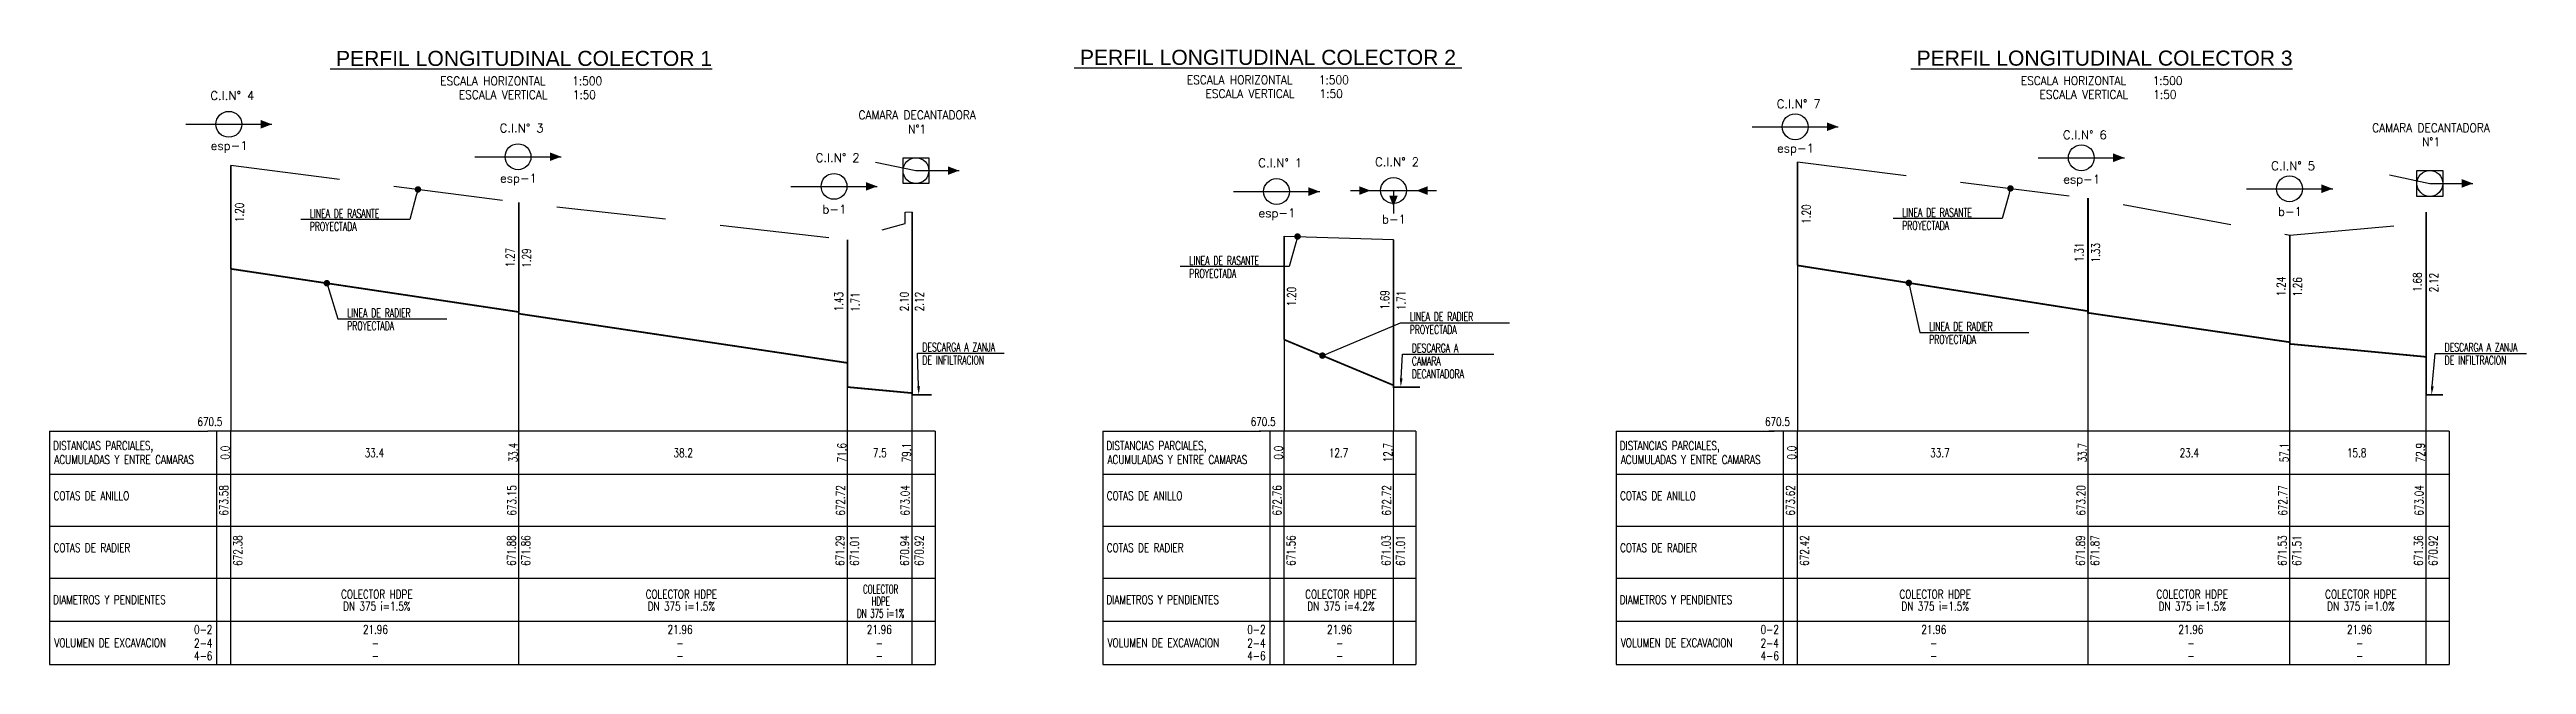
# Model space of a CAD drawing. Extents: x 350769 to 354978, y 6304672 to 6307963.
# Drawn here: x 353063.1 to 353350.3, y 6304674.9 to 6304746.2 of the extents above; entities that cross this region are included whole.
import ezdxf
from ezdxf import colors
from ezdxf.entities.mleader import LeaderData, LeaderLine
from ezdxf.enums import TextEntityAlignment as Align
from ezdxf.math import Vec2, Vec3

# ---------------------------------------------------------------- set-up
doc = ezdxf.new("R2010")
doc.units = 0
doc.linetypes.add('DASHED', pattern=[19.049999999999997, 12.7, -6.35])
doc.layers.get('0').update_dxf_attribs({"linetype": 'CONTINUOUS'})
for name, color, linetype in [('00-ALL SALIDA SUMIDERO', 1, 'CONTINUOUS'), ('00-FORMATO', 6, 'CONTINUOUS'), ('00_All ext_Txt', 4, 'CONTINUOUS'), ('03_Pav ext_Cota 250', 7, 'CONTINUOUS'), ('03_S2_Pav ext_Borde vereda', 7, 'CONTINUOUS'), ('05', 3, 'CONTINUOUS'), ('C-ROAD-PROF', 3, 'CONTINUOUS'), ('Perfil perfil cajon', 6, 'CONTINUOUS'), ('Perfil perfil texto', 3, 'CONTINUOUS')]:
    doc.layers.add(name, color=color, linetype=linetype)
doc.styles.add('lluvias DET-ROMANS', font='ROMANS.SHX', dxfattribs={"width": 0.9, "height": 2})
doc.styles.add('NEGRITA', font='swisse.ttf')
doc.styles.add('ROMANS', font='romans.shx', dxfattribs={"width": 0.65})

msp = doc.modelspace()

# ---------------------------------------------------------------- texts
at = {"layer": '00-FORMATO', "color": 6, "style": 'NEGRITA'}
for s, p in [('%%U PERFIL LONGITUDINAL COLECTOR 1', (353117.7947556307, 6304745.154364777)), ('%%U PERFIL LONGITUDINAL COLECTOR 2 ', (353204.3967303342, 6304745.278375345)), ('%%U PERFIL LONGITUDINAL COLECTOR 3', (353301.0733406917, 6304745.187431703))]:
    msp.add_text(s, height=1.750000116368201, dxfattribs=at).set_placement(p, align=Align.MIDDLE)
at = {"layer": '00-FORMATO', "color": 0, "style": 'ROMANS', "width": 0.9}
for s, p in [('ESCALA HORIZONTAL   1:500', (353117.7947556307, 6304742.538081907)), ('ESCALA HORIZONTAL   1:500', (353204.3967303342, 6304742.662092475)), ('ESCALA VERTICAL   1:50', (353205.1258040816, 6304741.065079166)), ('ESCALA HORIZONTAL   1:500', (353301.0733406917, 6304742.571148833)), ('ESCALA VERTICAL   1:50', (353118.5238293781, 6304740.941068597)), ('ESCALA VERTICAL   1:50', (353301.8024144391, 6304740.974135524))]:
    msp.add_text(s, height=1.000000066496115, dxfattribs=at).set_placement(p, align=Align.MIDDLE)
at = {"layer": 'Perfil perfil texto', "color": 0, "style": 'lluvias DET-ROMANS'}
for s, p in [('C.I.N%%D 4', (353084.3144546701, 6304740.845651092)), ('C.I.N%%D 7', (353265.9433084346, 6304739.879915608)), ('C.I.N%%D 3', (353117.8529401833, 6304737.084041283)), ('C.I.N%%D 6', (353299.1241531829, 6304736.287001497)), ('esp-1', (353083.9478660435, 6304734.872758567)), ('C.I.N%%D 2', (353154.4949214908, 6304733.646774976)), ('C.I.N%%D 1', (353205.8136418484, 6304733.043553102)), ('C.I.N%%D 2', (353219.3670089193, 6304733.160372703)), ('esp-1', (353265.576719808, 6304734.58520571)), ('C.I.N%%D 5', (353323.2745098166, 6304732.696363322)), ('esp-1', (353117.4863515566, 6304731.111148758)), ('esp-1', (353298.7575645562, 6304730.9922916)), ('b-1', (353154.1283328642, 6304727.673882451)), ('esp-1', (353205.4470532217, 6304727.070660577)), ('b-1', (353322.9079211899, 6304727.401653424)), ('b-1', (353219.0004202927, 6304726.521188158))]:
    msp.add_text(s, height=1, rotation=359.9999999466392, dxfattribs=at).set_placement(p, align=Align.MIDDLE)
at = {"layer": 'Perfil perfil texto', "color": 0, "style": 'lluvias DET-ROMANS', "width": 0.75}
for s, rotation, p in [('1.20', 89.99999994663915, (353085.131353791, 6304727.303239411)), ('1.20', 89.99999994663915, (353266.8203970528, 6304727.110158874)), ('1.27', 89.99999994663915, (353116.5259717944, 6304722.069078704)), ('1.29', 89.99999994663915, (353118.4268014436, 6304722.011787039)), ('1.31', 89.99999994663915, (353298.4748440745, 6304722.67451886)), ('1.33', 89.99999994663915, (353300.3756737237, 6304722.617227195)), ('1.20', 89.99999994663915, (353207.1385350352, 6304717.545987885)), ('1.24', 89.99999994663915, (353321.8748440745, 6304718.724518855)), ('1.26', 89.99999994663915, (353323.7756737237, 6304718.66722719)), ('1.68', 89.99999994663915, (353337.6748440745, 6304719.224518868)), ('2.12', 89.99999994663915, (353339.5756737237, 6304719.167227203)), ('1.43', 89.99999994663915, (353154.6259717944, 6304716.969078705)), ('1.71', 89.99999994663915, (353156.5268014436, 6304716.91178704)), ('2.10', 89.99999994663915, (353162.2326697243, 6304716.969078705)), ('2.12', 89.99999994663915, (353163.9777436441, 6304716.969078705)), ('1.69', 89.99999994663915, (353217.9527158818, 6304717.155438499)), ('1.71', 89.99999994663915, (353219.853545531, 6304717.098146833)), ('33.4', 359.9999999466392, (353100.7808013804, 6304699.440087979)), ('38.2', 359.9999999466392, (353136.5921506952, 6304699.440087979)), ('7.5', 359.9999999466392, (353159.3929039545, 6304699.440087979)), ('12.7', 359.9999999466392, (353212.5792211693, 6304699.440087939)), ('33.7', 359.9999999466392, (353282.3173301535, 6304699.440087939)), ('23.4', 359.9999999466392, (353311.2376773819, 6304699.440087939)), ('15.8', 359.9999999466392, (353330.6464287762, 6304699.440087939)), ('673.58', 90.00000005336085, (353083.3274511449, 6304693.916628422)), ('673.15', 90.00000005336085, (353116.7274511449, 6304693.916628426)), ('672.72', 90.00000005336085, (353154.8274511449, 6304693.916628426)), ('673.04', 90.00000005336085, (353162.3274511449, 6304693.916628426)), ('672.76', 90.00000005336085, (353205.4541952323, 6304693.916628382)), ('672.72', 90.00000005336085, (353218.1541952323, 6304693.91662837)), ('673.62', 90.00000005336085, (353264.976323425, 6304693.916628382)), ('673.20', 90.00000005336085, (353298.676323425, 6304693.916628399)), ('672.77', 90.00000005336085, (353322.076323425, 6304693.916628399)), ('673.04', 90.00000005336085, (353337.876323425, 6304693.916628399)), ('672.38', 90.00000005336085, (353084.9511432076, 6304688.107507501)), ('671.88', 90.00000005336085, (353116.6723827811, 6304688.107507505)), ('671.86', 90.00000005336085, (353118.3511432077, 6304688.107507505)), ('671.29', 90.00000005336085, (353154.7723827811, 6304688.107507505)), ('671.01', 90.00000005336085, (353156.4511432076, 6304688.107507505)), ('670.94', 90.00000005336085, (353162.2723827811, 6304688.107507505)), ('670.92', 90.00000005336085, (353163.9511432076, 6304688.107507505)), ('671.56', 90.00000005336085, (353207.0778872951, 6304688.107507461)), ('671.03', 90.00000005336085, (353218.0991268685, 6304688.107507449)), ('671.01', 90.00000005336085, (353219.7778872951, 6304688.107507449)), ('672.42', 90.00000005336085, (353266.6000154877, 6304688.107507461)), ('671.89', 90.00000005336085, (353298.6212550611, 6304688.107507478)), ('671.87', 90.00000005336085, (353300.3000154877, 6304688.107507478)), ('671.53', 90.00000005336085, (353322.0212550612, 6304688.107507478)), ('671.51', 90.00000005336085, (353323.7000154878, 6304688.107507478)), ('671.36', 90.00000005336085, (353337.8212550612, 6304688.107507478)), ('670.92', 90.00000005336085, (353339.5000154877, 6304688.107507478))]:
    msp.add_text(s, height=0.9999999999999994, rotation=rotation, dxfattribs=at).set_placement(p, align=Align.MIDDLE_CENTER)
for p in [(353080.2646834101, 6304702.547145827), (353202.3914274975, 6304702.547145787), (353262.0293634397, 6304702.547145787)]:
    msp.add_text('670.5', height=0.9999999999999994, rotation=359.9999999466392, dxfattribs=at).set_placement(p)
for s, p in [('DISTANCIAS PARCIALES,', (353063.5356824147, 6304700.269423191)), ('ACUMULADAS Y ENTRE CAMARAS', (353063.6690157472, 6304698.650375572)), ('DISTANCIAS PARCIALES,', (353185.6624265022, 6304700.269423149)), ('ACUMULADAS Y ENTRE CAMARAS', (353185.7957598347, 6304698.65037553)), ('DISTANCIAS PARCIALES,', (353245.1845546948, 6304700.26942315)), ('ACUMULADAS Y ENTRE CAMARAS', (353245.3178880273, 6304698.650375532)), ('COTAS DE ANILLO', (353063.578539552, 6304694.459899382)), ('COTAS DE ANILLO', (353185.7052836395, 6304694.45989934)), ('COTAS DE ANILLO', (353245.2274118321, 6304694.459899342)), ('COTAS DE RADIER', (353063.5785395492, 6304688.434128494)), ('COTAS DE RADIER', (353185.7052836367, 6304688.434128452)), ('COTAS DE RADIER', (353245.2274118293, 6304688.434128454)), ('DIAMETROS Y PENDIENTES', (353063.5356824036, 6304682.408357615)), ('DIAMETROS Y PENDIENTES', (353185.662426491, 6304682.408357573)), ('DIAMETROS Y PENDIENTES', (353245.1845546837, 6304682.408357575)), ('VOLUMEN DE EXCAVACION', (353063.6690157345, 6304677.408357613)), ('VOLUMEN DE EXCAVACION', (353185.795759822, 6304677.408357571)), ('VOLUMEN DE EXCAVACION', (353245.3178880146, 6304677.408357573))]:
    msp.add_text(s, height=0.9999999999999994, rotation=359.9999999466392, dxfattribs=at).set_placement(p, align=Align.MIDDLE_LEFT)
for s, p in [('0.0', (353083.9815671237, 6304699.459899365)), ('33.4', (353117.3815671237, 6304699.459899365)), ('71.6', (353155.4815671237, 6304699.459899365)), ('79.1', (353162.9815671237, 6304699.459899365)), ('0.0', (353206.1083112111, 6304699.459899325)), ('12.7', (353218.8083112111, 6304699.459899309)), ('0.0', (353265.6304394038, 6304699.459899325)), ('33.7', (353299.3304394038, 6304699.459899338)), ('57.1', (353322.7304394038, 6304699.459899338)), ('72.9', (353338.5304394038, 6304699.459899338))]:
    msp.add_text(s, height=0.9999999999999994, rotation=90.00000005336085, dxfattribs=at).set_placement(p, align=Align.CENTER)
for s, p in [('0-2', (353080.932689819, 6304678.965021359)), ('21.96', (353100.9052560017, 6304678.965021381)), ('21.96', (353136.2246245626, 6304678.965021381)), ('21.96', (353159.3323948346, 6304678.965021347)), ('0-2', (353203.0594339065, 6304678.965021317)), ('21.96', (353212.7036757906, 6304678.965021341)), ('0-2', (353262.5815620991, 6304678.965021319)), ('21.96', (353281.6109915035, 6304678.965021341)), ('21.96', (353311.4193673604, 6304678.965021341)), ('21.96', (353330.9747603877, 6304678.965021341)), ('2-4', (353080.932689819, 6304677.378382214)), ('4-6', (353080.932689819, 6304675.905328587)), ('-', (353100.9052560026, 6304677.378382234)), ('-', (353100.9052560017, 6304675.905328609)), ('-', (353136.2246245636, 6304677.378382234)), ('-', (353136.2246245626, 6304675.905328609)), ('-', (353159.3323948356, 6304677.378382199)), ('-', (353159.3323948346, 6304675.905328575)), ('2-4', (353203.0594339065, 6304677.378382172)), ('4-6', (353203.0594339065, 6304675.905328545)), ('-', (353212.7036757915, 6304677.378382194)), ('-', (353212.7036757906, 6304675.905328569)), ('2-4', (353262.5815620991, 6304677.378382174)), ('4-6', (353262.5815620991, 6304675.905328547)), ('-', (353281.6109915045, 6304677.378382194)), ('-', (353281.6109915035, 6304675.905328569)), ('-', (353311.4193673614, 6304677.378382194)), ('-', (353311.4193673604, 6304675.905328569)), ('-', (353330.9747603886, 6304677.378382194)), ('-', (353330.9747603877, 6304675.905328569))]:
    msp.add_text(s, height=0.9999999999999994, rotation=359.9999999466392, dxfattribs=at).set_placement(p, align=Align.MIDDLE)
at = {"layer": 'Perfil perfil texto', "color": 0, "attachment_point": 2, "style": 'lluvias DET-ROMANS'}
for s, insert, char_height, width, rotation, line_spacing_factor in [('CAMARA DECANTADORA \\PN%%D1', (353163.7147592749, 6304739.09748079), 1, 13.2085714290227, 359.9999999733196, 0.9806521173167446), ('CAMARA DECANTADORA \\PN%%D1', (353339.263631555, 6304737.614034633), 1, 13.2085714290227, 359.9999999733196, 0.9806521173167446), ('{\\W0.6;COLECTOR \\PHDPE \\PDN 375 i=1%}', (353159.4899970049, 6304684.126822645), 0.9999999999999994, 12.13178571521333, 359.99999994663915, 0.8392062547483613), ('{\\W0.75;COLECTOR HDPE \\PDN 375 i=1.5%}', (353101.062858172, 6304683.545003104), 0.9999999999999994, 12.13178571521333, 359.99999994663915, 0.8392062547483613), ('{\\W0.75;COLECTOR HDPE \\PDN 375 i=1.5%}', (353136.3822267329, 6304683.545003104), 0.9999999999999994, 12.13178571521333, 359.99999994663915, 0.8392062547483613), ('{\\W0.75;COLECTOR HDPE \\PDN 375 i=4.2%}', (353212.8612779609, 6304683.545003064), 0.9999999999999994, 12.13178571521333, 359.99999994663915, 0.8392062547483613), ('{\\W0.75;COLECTOR HDPE \\PDN 375 i=1.5%}', (353281.7685936739, 6304683.545003064), 0.9999999999999994, 12.13178571521333, 359.99999994663915, 0.8392062547483613), ('{\\W0.75;COLECTOR HDPE \\PDN 375 i=1.5%}', (353311.5769695307, 6304683.545003064), 0.9999999999999994, 12.13178571521333, 359.99999994663915, 0.8392062547483613), ('{\\W0.75;COLECTOR HDPE \\PDN 375 i=1.0%}', (353331.132362558, 6304683.545003064), 0.9999999999999994, 12.13178571521333, 359.99999994663915, 0.8392062547483613)]:
    msp.add_mtext(s, dxfattribs=dict(at, insert=insert, char_height=char_height, width=width, rotation=rotation, line_spacing_factor=line_spacing_factor))

# ---------------------------------------------------------------- blocks, each defined once
blk = doc.blocks.new('_Dot')
at = {"color": 0, "linetype": 'ByBlock', "lineweight": -2}
blk.add_line((-0.5, 0), (-1, 0), dxfattribs=at)
at = {"color": 0, "linetype": 'ByBlock', "const_width": 0.5}
blk.add_lwpolyline([(-0.25, 0, 1), (0.25, 0, 1)], format="xyb", close=True, dxfattribs=at)

# ---------------------------------------------------------------- linework, layer by layer
at = {"layer": '00-ALL SALIDA SUMIDERO', "ltscale": 0.5, "elevation": -1e-10}
for points in [[(353088.8996332368, 6304737.51852083, 0, 1, 0), (353087.5959864725, 6304737.51852083, 0, 0, 0)], [(353270.5284870013, 6304737.230967973, 0, 1, 0), (353269.224840237, 6304737.230967973, 0, 0, 0)], [(353122.43811875, 6304733.756911021, 0, 1, 0), (353121.1344719857, 6304733.756911021, 0, 0, 0)], [(353303.7093317496, 6304733.638053862, 0, 1, 0), (353302.4056849852, 6304733.638053862, 0, 0, 0)], [(353159.0801000576, 6304730.319644714, 0, 1, 0), (353157.7764532932, 6304730.319644714, 0, 0, 0)], [(353210.3988204151, 6304729.71642284, 0, 1, 0), (353209.0951736507, 6304729.71642284, 0, 0, 0)], [(353216.2955832888, 6304729.833242442, 0, 1, 0), (353214.9919365244, 6304729.833242442, 0, 0, 0)], [(353221.6087916834, 6304729.833242442, 0, 1, 0), (353222.9124384477, 6304729.833242442, 0, 0, 0)], [(353327.8596883833, 6304730.047415687, 0, 1, 0), (353326.556041619, 6304730.047415687, 0, 0, 0)], [(353218.9521874865, 6304727.954796758, 0, 1, 0), (353218.9521874865, 6304729.258443523, 0, 0, 0)]]:
    msp.add_lwpolyline(points, format="xyseb", dxfattribs=at)
at = {"layer": '00-ALL SALIDA SUMIDERO', "ltscale": 0.5, "const_width": 0.2}
for points in [[(353265.7904542806, 6304733.159899333), (353265.7904542806, 6304721.159899333)], [(353084.1415820006, 6304732.759899372), (353084.1415820006, 6304720.759899372)], [(353117.5415820006, 6304728.459899372), (353117.5415820006, 6304715.559899372), (353155.6415820006, 6304709.859899373)], [(353163.1415820006, 6304727.359899373), (353163.1415820006, 6304706.159899373), (353165.4196556003, 6304706.159899373)], [(353299.4904542807, 6304728.959899332), (353299.4904542807, 6304715.659899333), (353322.8904542807, 6304712.259899306)], [(353338.6904542807, 6304727.359899333), (353338.6904542807, 6304706.159899333), (353340.6344683251, 6304706.159899333)], [(353206.268326088, 6304724.559899332), (353206.268326088, 6304712.559899332)], [(353322.8904542807, 6304724.659899333), (353322.8904542807, 6304712.059899332), (353338.6904542807, 6304710.559899332)], [(353155.6415820006, 6304724.159899373), (353155.6415820006, 6304707.059899342), (353163.1415820006, 6304706.359899373)], [(353218.968326088, 6304724.159899327), (353218.968326088, 6304707.059899332), (353222.0413192722, 6304707.059899332)], [(353084.1415820006, 6304720.759899372), (353117.5415820006, 6304715.759899372)], [(353265.7904542806, 6304721.159899333), (353299.4904542807, 6304715.859899317)], [(353206.268326088, 6304712.559899332), (353218.968326088, 6304707.259899327)]]:
    msp.add_lwpolyline(points, dxfattribs=at)
at = {"layer": '00-ALL SALIDA SUMIDERO', "ltscale": 0.5}
for points in [[(353168.5815304439, 6304732.146517173, 0, 1, 0), (353167.2778836795, 6304732.146517173, 0, 0, 0)], [(353344.130402724, 6304730.663071017, 0, 1, 0), (353342.8267559596, 6304730.663071017, 0, 0, 0)]]:
    msp.add_lwpolyline(points, format="xyseb", dxfattribs=at)
at = {"layer": '03_Pav ext_Cota 250', "color": 7}
for points in [[(353084.1415820006, 6304674.908357606), (353084.1415820006, 6304701.959899372)], [(353117.5415820006, 6304674.908357606), (353117.5415820006, 6304701.959899372)], [(353155.6415820006, 6304674.908357606), (353155.6415820006, 6304701.959899372)], [(353163.1415820006, 6304674.908357606), (353163.1415820006, 6304701.959899372)], [(353206.268326088, 6304674.908357566), (353206.268326088, 6304701.959899332)], [(353218.968326088, 6304674.90835755), (353218.968326088, 6304701.959899317)], [(353265.7904542806, 6304674.908357566), (353265.7904542806, 6304701.959899332)], [(353299.4904542807, 6304674.908357566), (353299.4904542807, 6304701.959899332)], [(353322.8904542807, 6304674.908357566), (353322.8904542807, 6304701.959899332)], [(353338.6904542807, 6304674.908357566), (353338.6904542807, 6304701.959899332)]]:
    msp.add_lwpolyline(points, dxfattribs=at)
at = {"layer": '03_S2_Pav ext_Borde vereda'}
for points in [[(353084.1415820006, 6304720.759899372), (353084.1415820006, 6304701.959899372)], [(353265.7904542806, 6304721.159899333), (353265.7904542806, 6304701.959899332)], [(353117.5415820006, 6304701.959899372), (353117.5415820006, 6304715.559899372)], [(353299.4904542807, 6304701.959899317), (353299.4904542807, 6304715.659899333)], [(353206.268326088, 6304712.559899332), (353206.268326088, 6304701.959899332)], [(353322.8904542807, 6304701.959899306), (353322.8904542807, 6304712.059899332)], [(353155.6415820006, 6304701.959899372), (353155.6415820006, 6304707.059899342)], [(353218.968326088, 6304707.059899332), (353218.968326088, 6304701.959899332)], [(353163.1415820006, 6304701.959899372), (353163.1415820006, 6304706.159899373)], [(353338.6904542807, 6304701.959899299), (353338.6904542807, 6304706.159899333)]]:
    msp.add_lwpolyline(points, dxfattribs=at)
at = {"layer": '05', "color": 1}
for p, q in [((353078.8996332368, 6304737.51852083), (353088.8996332368, 6304737.51852083)), ((353260.5284870013, 6304737.230967973), (353270.5284870013, 6304737.230967973)), ((353112.43811875, 6304733.756911021), (353122.43811875, 6304733.756911021)), ((353293.7093317496, 6304733.638053862), (353303.7093317496, 6304733.638053862)), ((353149.0801000576, 6304730.319644714), (353159.0801000576, 6304730.319644714)), ((353163.5815304439, 6304732.146517173), (353168.5815304439, 6304732.146517173)), ((353317.8596883833, 6304730.047415687), (353327.8596883833, 6304730.047415687)), ((353339.130402724, 6304730.663071017), (353344.130402724, 6304730.663071017)), ((353200.3988204151, 6304729.71642284), (353210.3988204151, 6304729.71642284)), ((353213.9521874861, 6304729.833242442), (353223.9521874861, 6304729.833242442))]:
    msp.add_line(p, q, dxfattribs=at)
for points in [[(353158.8852708038, 6304733.139603807), (353163.5815304439, 6304732.146517173)], [(353334.434143084, 6304731.65615765), (353339.130402724, 6304730.663071017)]]:
    msp.add_lwpolyline(points, dxfattribs=at)
for points in [[(353165.0815304439, 6304730.646517173), (353162.0815304439, 6304730.646517173), (353162.0815304439, 6304733.646517173), (353165.0815304439, 6304733.646517173)], [(353340.630402724, 6304729.163071017), (353337.630402724, 6304729.163071017), (353337.630402724, 6304732.163071017), (353340.630402724, 6304732.163071017)]]:
    msp.add_lwpolyline(points, close=True, dxfattribs=at)
at = {"layer": '05', "color": 1, "elevation": -1e-10}
msp.add_lwpolyline([(353218.9521874861, 6304729.833242442), (353218.9521874861, 6304727.184369031)], dxfattribs=at)
at = {"layer": '05', "color": 1}
for centre in [(353083.8996332368, 6304737.51852083), (353265.5284870013, 6304737.230967973), (353117.43811875, 6304733.756911021), (353163.5815304439, 6304732.146517173), (353298.7093317496, 6304733.638053862), (353154.0801000576, 6304730.319644714), (353205.3988204151, 6304729.71642284), (353218.9521874861, 6304729.833242442), (353322.8596883833, 6304730.047415687), (353339.130402724, 6304730.663071017)]:
    msp.add_circle(centre, 1.5, dxfattribs=at)
at = {"layer": 'C-ROAD-PROF', "color": 3, "linetype": 'DASHED', "lineweight": -3, "flags": 128}
for points in [[(353265.7904542806, 6304733.159899333), (353299.4904542807, 6304728.959899332), (353322.8904542807, 6304724.659899333), (353337.8740688804, 6304725.99907999), (353337.8740688804, 6304727.34878919), (353338.6904542807, 6304727.359899333)], [(353084.1415820006, 6304732.759899372), (353117.5415820006, 6304728.459899372), (353155.6415820006, 6304724.159899373), (353162.3251966003, 6304725.99908003), (353162.3251966003, 6304727.34878923), (353163.1415820006, 6304727.359899373)], [(353206.268326088, 6304724.559899332), (353218.968326088, 6304724.159899327)]]:
    msp.add_lwpolyline(points, dxfattribs=at)
at = {"layer": 'Perfil perfil cajon'}
for p, q in [((353063.113509137, 6304701.959899376), (353081.4617502167, 6304701.959899377)), ((353063.1135091369, 6304701.959899376), (353063.1135091355, 6304674.908357611)), ((353165.8229200978, 6304701.959899338), (353081.4617502167, 6304701.959899376)), ((353082.4827632425, 6304701.959899376), (353082.4827632414, 6304674.90835761)), ((353185.2402532244, 6304701.959899334), (353203.5884943042, 6304701.959899335)), ((353185.2402532244, 6304701.959899334), (353185.240253223, 6304674.908357569)), ((353221.5423656768, 6304701.959899298), (353203.3962436595, 6304701.959899336)), ((353204.60950733, 6304701.959899334), (353204.6095073288, 6304674.908357568)), ((353244.7623814171, 6304701.959899336), (353263.1106224968, 6304701.959899337)), ((353244.762381417, 6304701.959899336), (353244.7623814156, 6304674.908357571)), ((353341.3853841069, 6304701.959899297), (353262.4633401712, 6304701.959899336)), ((353264.1316355226, 6304701.959899336), (353264.1316355214, 6304674.90835757)), ((353063.1135091356, 6304674.90835761), (353081.4617502149, 6304674.90835761)), ((353185.240253223, 6304674.908357568), (353203.5884943023, 6304674.908357568)), ((353244.7623814157, 6304674.90835757), (353263.110622495, 6304674.90835757))]:
    msp.add_line(p, q, dxfattribs=at)
at = {"layer": 'Perfil perfil cajon', "color": 7}
for p, q in [((353063.1135091367, 6304696.959899379), (353081.4617502167, 6304696.959899375)), ((353081.4617502167, 6304696.959899374), (353165.8229200956, 6304696.959899336)), ((353185.2402532242, 6304696.959899337), (353203.5884943051, 6304696.959899333)), ((353203.3962436595, 6304696.959899334), (353221.5423656747, 6304696.959899296)), ((353244.7623814168, 6304696.959899339), (353263.1106224968, 6304696.959899335)), ((353262.4633401712, 6304696.959899334), (353341.3853841056, 6304696.959899295)), ((353063.1135091364, 6304690.934128493), (353081.4617502158, 6304690.934128493)), ((353081.4617502158, 6304690.934128492), (353165.822920093, 6304690.934128451)), ((353185.2402532238, 6304690.934128451), (353203.5884943033, 6304690.934128451)), ((353203.3962436585, 6304690.934128452), (353221.542365672, 6304690.934128411)), ((353244.7623814165, 6304690.934128453), (353263.1106224959, 6304690.934128453)), ((353262.4633401702, 6304690.934128452), (353341.3853841041, 6304690.93412841)), ((353063.113509136, 6304684.90835761), (353081.4617502149, 6304684.908357607)), ((353081.4617502158, 6304684.908357608), (353165.8229200904, 6304684.908357567)), ((353185.2402532235, 6304684.908357568), (353203.5884943023, 6304684.908357565)), ((353203.3962436585, 6304684.908357568), (353221.5423656695, 6304684.908357527)), ((353244.7623814161, 6304684.90835757), (353263.110622495, 6304684.908357567)), ((353262.4633401702, 6304684.908357568), (353341.3853841025, 6304684.908357526)), ((353063.1135091358, 6304679.908357611), (353081.4617502149, 6304679.908357611)), ((353081.4617502149, 6304679.90835761), (353165.8229200883, 6304679.908357569)), ((353185.2402532232, 6304679.908357569), (353203.5884943023, 6304679.908357569)), ((353203.3962436576, 6304679.90835757), (353221.5423656673, 6304679.908357529)), ((353244.7623814159, 6304679.908357571), (353263.110622495, 6304679.908357571)), ((353262.4633401693, 6304679.90835757), (353341.3853841012, 6304679.908357528))]:
    msp.add_line(p, q, dxfattribs=at)
at = {"layer": 'Perfil perfil cajon'}
for points in [[(353165.8229200978, 6304701.959899338), (353165.8229200907, 6304674.908357572)], [(353221.5423656768, 6304701.959899298), (353221.5423656698, 6304674.908357532)], [(353341.3853841069, 6304701.959899263), (353341.3853840999, 6304674.908357496)], [(353081.4617502149, 6304674.908357609), (353165.8229200861, 6304674.908357571)], [(353203.3962436576, 6304674.908357569), (353221.5423656652, 6304674.908357531)], [(353262.4633401693, 6304674.908357569), (353341.3853840999, 6304674.90835753)]]:
    msp.add_lwpolyline(points, dxfattribs=at)

msp.set_redraw_order([(e.dxf.handle, doc.entitydb.next_handle()) for e in msp.query("TEXT MTEXT ATTDEF DIMENSION ARC_DIMENSION")])  # texts and dimensions are drawn at this point

# ---------------------------------------------------------------- leaders
at = {"layer": '00_All ext_Txt'}
ml = msp.add_multileader_mtext('Standard', dxfattribs=at)
ml.set_content('{\\C256;LINEA DE RASANTE PROYECTADA}', color=2, style='ROMANS')
ml.set_leader_properties(color=7)
ml.set_arrow_properties(name='DOT')
ml.build(insert=Vec2(0, 0))
ml.multileader.update_dxf_attribs({"text_left_attachment_type": 6, "text_right_attachment_type": 6, "dogleg_length": 0.4164050059420628, "arrow_head_size": 0.75})
ctx = ml.context
ctx.base_point, ctx.char_height, ctx.arrow_head_size, ctx.landing_gap_size, ctx.plane_origin, ctx.plane_x_axis, ctx.plane_y_axis = Vec3(353093.2374002385, 6304726.471868532, 5.1548505e-09), 1, 0.75, 0.0500000025053053, Vec3(353102.6483607907, 6304757.748303907, 1.16206383e-07), Vec3(1, -1.27675647831893e-15, -3.517525297178413e-09), Vec3(1.292968947391459e-15, 1, 4.609055430399856e-09)
ctx.left_attachment, ctx.right_attachment = 6, 6
notes = []
notes.append((ctx, [(1, (1, 1, 0), (353104.8777293898, 6304726.471868532, -3.57903018e-08), (-1, 1.27675647831893e-15, 3.517525297178411e-09), 1.040329146316736, [(1, [(353105.8343101306, 6304729.967122996, -2.30452772e-08)], 0, [])])]))
ctx.mtext.insert, ctx.mtext.text_direction, ctx.mtext.rotation, ctx.mtext.width, ctx.mtext.line_spacing_factor, ctx.mtext.line_spacing_style, ctx.mtext.flow_direction, ctx.mtext.extrusion = Vec3(353093.287400241, 6304727.671868532, 1.05098407e-08), Vec3(1, -1.27675647831893e-15, -3.517525297178413e-09), 6.283185307179585, 11.43449085514294, 0.8999999999999998, 2, 5, Vec3(3.517525297178409e-09, -4.609055430399863e-09, 1)
ml = msp.add_multileader_mtext('Standard', dxfattribs=at)
ml.set_content('{\\C256;LINEA DE RASANTE PROYECTADA}', color=2, style='ROMANS')
ml.set_leader_properties(color=7)
ml.set_arrow_properties(name='DOT')
ml.build(insert=Vec2(0, 0))
ml.multileader.update_dxf_attribs({"text_left_attachment_type": 6, "text_right_attachment_type": 6, "dogleg_length": 0.4164050059420628, "arrow_head_size": 0.75})
ctx = ml.context
ctx.base_point, ctx.char_height, ctx.arrow_head_size, ctx.landing_gap_size, ctx.plane_origin, ctx.plane_x_axis, ctx.plane_y_axis = Vec3(353277.8964029342, 6304726.585950331, 5.1548505e-09), 1, 0.75, 0.0500000025053053, Vec3(353287.3073634864, 6304757.862385706, 1.16206383e-07), Vec3(1, -1.27675647831893e-15, -3.517525297178413e-09), Vec3(1.292968947391459e-15, 1, 4.609055430399856e-09)
ctx.left_attachment, ctx.right_attachment = 6, 6
notes.append((ctx, [(1, (1, 1, 0), (353289.5367320855, 6304726.585950331, -3.57903018e-08), (-1, 1.27675647831893e-15, 3.517525297178412e-09), 1.040329146316736, [(1, [(353290.4933128263, 6304730.081204795, -2.30452772e-08)], 0, [])])]))
ctx.mtext.insert, ctx.mtext.text_direction, ctx.mtext.rotation, ctx.mtext.width, ctx.mtext.line_spacing_factor, ctx.mtext.line_spacing_style, ctx.mtext.flow_direction, ctx.mtext.extrusion = Vec3(353277.9464029367, 6304727.785950331, 1.05098407e-08), Vec3(1, -1.27675647831893e-15, -3.517525297178413e-09), 6.283185307179585, 11.43449085514294, 0.8999999999999998, 2, 5, Vec3(3.517525297178409e-09, -4.609055430399863e-09, 1)
ml = msp.add_multileader_mtext('Standard', dxfattribs=at)
ml.set_content('{\\C256;LINEA DE RASANTE PROYECTADA}', color=2, style='ROMANS')
ml.set_leader_properties(color=7)
ml.set_arrow_properties(name='DOT')
ml.build(insert=Vec2(0, 0))
ml.multileader.update_dxf_attribs({"text_left_attachment_type": 6, "text_right_attachment_type": 6, "dogleg_length": 0.4164050059420628, "arrow_head_size": 0.75})
ctx = ml.context
ctx.base_point, ctx.char_height, ctx.arrow_head_size, ctx.landing_gap_size, ctx.plane_origin, ctx.plane_x_axis, ctx.plane_y_axis = Vec3(353195.2352521056, 6304721.015390192, 5.1548505e-09), 1, 0.75, 0.0500000025053053, Vec3(353204.6462126578, 6304742.291825567, 7.01158287e-08), Vec3(1, -1.27675647831893e-15, -3.517525297178413e-09), Vec3(1.292968947391459e-15, 1, 4.609055430399856e-09)
ctx.left_attachment, ctx.right_attachment = 6, 6
notes.append((ctx, [(1, (1, 1, 0), (353206.8755812569, 6304721.015390192, -3.57903018e-08), (-1, 1.27675647831893e-15, 3.517525297178412e-09), 1.040329146316736, [(1, [(353207.8321619977, 6304724.510644657, -2.30452772e-08)], 0, [])])]))
ctx.mtext.insert, ctx.mtext.text_direction, ctx.mtext.rotation, ctx.mtext.width, ctx.mtext.line_spacing_factor, ctx.mtext.line_spacing_style, ctx.mtext.flow_direction, ctx.mtext.extrusion = Vec3(353195.2852521081, 6304722.215390192, 1.05098407e-08), Vec3(1, -1.27675647831893e-15, -3.517525297178413e-09), 6.283185307179585, 11.43449085514294, 0.8999999999999998, 2, 5, Vec3(3.517525297178409e-09, -4.609055430399863e-09, 1)
ml = msp.add_multileader_mtext('Standard', dxfattribs=at)
ml.set_content('{\\C256;LINEA DE RADIER PROYECTADA}', color=2, style='ROMANS')
ml.set_leader_properties(color=7)
ml.set_arrow_properties(name='DOT')
ml.build(insert=Vec2(0, 0))
ml.multileader.update_dxf_attribs({"text_left_attachment_type": 6, "text_right_attachment_type": 6, "dogleg_length": 0.4164050059420628, "arrow_head_size": 0.75})
ctx = ml.context
ctx.base_point, ctx.char_height, ctx.arrow_head_size, ctx.landing_gap_size, ctx.plane_origin, ctx.plane_x_axis, ctx.plane_y_axis = Vec3(353097.5847856959, 6304714.953431036, -5.02791028e-08), 1, 0.75, 0.0500000025053053, Vec3(353108.7777483827, 6304745.055950837, 4.90935501e-08), Vec3(1, -1.27675647831893e-15, -3.517525297178413e-09), Vec3(1.292968947391459e-15, 1, 4.609055430399856e-09)
ctx.left_attachment, ctx.right_attachment = 6, 6
notes.append((ctx, [(0, (1, 1, 0), (353096.5444565495, 6304714.953431036, -4.66197188e-08), (1, -1.333980486555479e-15, -3.51752529717841e-09), 1.040329146316736, [(1, [(353095.2682075829, 6304719.09423686, -2.30452772e-08)], 0, [])])]))
ctx.mtext.insert, ctx.mtext.text_direction, ctx.mtext.rotation, ctx.mtext.width, ctx.mtext.line_spacing_factor, ctx.mtext.line_spacing_style, ctx.mtext.flow_direction, ctx.mtext.extrusion = Vec3(353097.6347856983, 6304716.153431037, -4.49241126e-08), Vec3(1, -1.27675647831893e-15, -3.517525297178413e-09), 6.283185307179585, 11.43449085514294, 0.8999999999999998, 2, 5, Vec3(3.517525297178409e-09, -4.609055430399863e-09, 1)
ml = msp.add_multileader_mtext('Standard', dxfattribs=at)
ml.set_content('{\\C256;LINEA DE RADIER PROYECTADA}', color=2, style='ROMANS')
ml.set_leader_properties(color=7)
ml.set_arrow_properties(name='DOT')
ml.build(insert=Vec2(0, 0))
ml.multileader.update_dxf_attribs({"text_left_attachment_type": 6, "text_right_attachment_type": 6, "dogleg_length": 0.4164050059420628, "arrow_head_size": 0.75})
ctx = ml.context
ctx.base_point, ctx.char_height, ctx.arrow_head_size, ctx.landing_gap_size, ctx.plane_origin, ctx.plane_x_axis, ctx.plane_y_axis = Vec3(353281.0273278114, 6304713.389271499, -5.76436671e-08), 1, 0.75, 0.0500000025053053, Vec3(353292.2202904983, 6304745.08963806, 4.90935501e-08), Vec3(1, -1.27675647831893e-15, -3.517525297178413e-09), Vec3(1.292968947391459e-15, 1, 4.609055430399856e-09)
ctx.left_attachment, ctx.right_attachment = 6, 6
notes.append((ctx, [(0, (1, 1, 0), (353279.9869986651, 6304713.389271499, -5.3984283e-08), (1, -1.333980486555479e-15, -3.51752529717841e-09), 1.040329146316736, [(1, [(353278.7107496985, 6304719.127924083, -2.30452772e-08)], 0, [])])]))
ctx.mtext.insert, ctx.mtext.text_direction, ctx.mtext.rotation, ctx.mtext.width, ctx.mtext.line_spacing_factor, ctx.mtext.line_spacing_style, ctx.mtext.flow_direction, ctx.mtext.extrusion = Vec3(353281.0773278139, 6304714.589271499, -5.22886769e-08), Vec3(1, -1.27675647831893e-15, -3.517525297178413e-09), 6.283185307179585, 11.43449085514294, 0.8999999999999998, 2, 5, Vec3(3.517525297178409e-09, -4.609055430399863e-09, 1)
ml = msp.add_multileader_mtext('Standard', dxfattribs=at)
ml.set_content('{\\C256;LINEA DE RADIER PROYECTADA}', color=2, style='ROMANS')
ml.set_leader_properties(color=7)
ml.set_arrow_properties(name='DOT')
ml.build(insert=Vec2(0, 0))
ml.multileader.update_dxf_attribs({"text_left_attachment_type": 6, "text_right_attachment_type": 6, "dogleg_length": 0.4164050059420628, "arrow_head_size": 0.75})
ctx = ml.context
ctx.base_point, ctx.char_height, ctx.arrow_head_size, ctx.landing_gap_size, ctx.plane_origin, ctx.plane_x_axis, ctx.plane_y_axis = Vec3(353220.7961087154, 6304714.521997275), 1, 0.75, 0.0500000025053053, Vec3(353222.7834782354, 6304721.643039797, 2.6048273e-08), Vec3(1, -1.27675647831893e-15, -3.517525297178413e-09), Vec3(1.292968947391459e-15, 1, 4.609055430399856e-09)
ctx.left_attachment, ctx.right_attachment = 6, 6
notes.append((ctx, [(0, (1, 1, 0), (353219.7557795691, 6304714.521997275, 3.8769999e-09), (1, -1.333980486555479e-15, -3.51752529717841e-09), 1.040329146316736, [(1, [(353210.7130906256, 6304710.704997594, 1.80921239e-08)], 0, [])])]))
ctx.mtext.insert, ctx.mtext.text_direction, ctx.mtext.rotation, ctx.mtext.width, ctx.mtext.line_spacing_factor, ctx.mtext.line_spacing_style, ctx.mtext.flow_direction, ctx.mtext.extrusion = Vec3(353220.8461087179, 6304715.721997275, 5.5726061e-09), Vec3(1, -1.27675647831893e-15, -3.517525297178413e-09), 6.283185307179585, 11.43449085514294, 0.8999999999999998, 2, 5, Vec3(3.517525297178409e-09, -4.609055430399863e-09, 1)
ml = msp.add_multileader_mtext('Standard', dxfattribs=at)
ml.set_content('{\\C256;DESCARGA A ZANJA DE INFILTRACION}', color=2, style='ROMANS')
ml.set_leader_properties(color=7)
ml.build(insert=Vec2(0, 0))
ml.multileader.update_dxf_attribs({"text_left_attachment_type": 6, "text_right_attachment_type": 6, "dogleg_length": 0.5, "arrow_head_size": 1})
ctx = ml.context
ctx.base_point, ctx.char_height, ctx.arrow_head_size, ctx.landing_gap_size, ctx.plane_origin, ctx.plane_x_axis, ctx.plane_y_axis = Vec3(353164.2747047185, 6304710.977005962, -1.126499464e-07), 1, 1, 0.0500000025053053, Vec3(353174.3746880463, 6304724.071067964, -8.78256356e-08), Vec3(1, -1.27675647831893e-15, -3.517525297178413e-09), Vec3(1.292968947391459e-15, 1, 4.609055430399856e-09)
ctx.left_attachment, ctx.right_attachment = 6, 6
notes.append((ctx, [(0, (1, 1, 0), (353163.7747047185, 6304710.977005962, -1.108911837e-07), (1, -1.333980486555479e-15, -3.51752529717841e-09), 0.5, [(1, [(353163.9107025307, 6304706.159899373, -1.335718708e-07)], 0, [])])]))
ctx.mtext.insert, ctx.mtext.text_direction, ctx.mtext.rotation, ctx.mtext.width, ctx.mtext.line_spacing_factor, ctx.mtext.line_spacing_style, ctx.mtext.flow_direction, ctx.mtext.extrusion = Vec3(353164.324704721, 6304712.177005962, -1.072949561e-07), Vec3(1, -1.27675647831893e-15, -3.517525297178413e-09), 6.283185307179585, 9.390952380952383, 0.8999999999999998, 2, 5, Vec3(3.517525297178409e-09, -4.609055430399863e-09, 1)
ml = msp.add_multileader_mtext('Standard', dxfattribs=at)
ml.set_content('{\\C256;DESCARGA A CAMARA DECANTADORA}', color=2, style='ROMANS')
ml.set_leader_properties(color=7)
ml.build(insert=Vec2(0, 0))
ml.multileader.update_dxf_attribs({"text_left_attachment_type": 6, "text_right_attachment_type": 6, "dogleg_length": 0.4164050059420628, "arrow_head_size": 1})
ctx = ml.context
ctx.base_point, ctx.char_height, ctx.arrow_head_size, ctx.landing_gap_size, ctx.plane_origin, ctx.plane_x_axis, ctx.plane_y_axis = Vec3(353221.0388982049, 6304710.877119937, -7.33012e-09), 1, 1, 0.0500000025053053, Vec3(353230.5988919259, 6304714.966230663, -2.21107017e-08), Vec3(1, -1.27675647831893e-15, -3.517525297178413e-09), Vec3(1.292968947391459e-15, 1, 4.609055430399856e-09)
ctx.left_attachment, ctx.right_attachment = 6, 6
notes.append((ctx, [(0, (1, 1, 0), (353219.9985690586, 6304710.877119937, -3.6707359e-09), (1, -1.333980486555479e-15, -3.51752529717841e-09), 1.040329146316736, [(1, [(353219.7964104301, 6304707.059899332, -2.05534191e-08)], 0, [])])]))
ctx.mtext.insert, ctx.mtext.text_direction, ctx.mtext.rotation, ctx.mtext.width, ctx.mtext.line_spacing_factor, ctx.mtext.line_spacing_style, ctx.mtext.flow_direction, ctx.mtext.extrusion = Vec3(353221.0888982074, 6304712.077119937, -1.9751297e-09), Vec3(1, -1.27675647831893e-15, -3.517525297178413e-09), 6.283185307179585, 9.390952380952383, 0.8999999999999998, 2, 5, Vec3(3.517525297178409e-09, -4.609055430399863e-09, 1)
ml = msp.add_multileader_mtext('Standard', dxfattribs=at)
ml.set_content('{\\C256;DESCARGA A ZANJA DE INFILTRACION}', color=2, style='ROMANS')
ml.set_leader_properties(color=7)
ml.build(insert=Vec2(0, 0))
ml.multileader.update_dxf_attribs({"text_left_attachment_type": 6, "text_right_attachment_type": 6, "dogleg_length": 0.4164050059420628, "arrow_head_size": 1})
ctx = ml.context
ctx.base_point, ctx.char_height, ctx.arrow_head_size, ctx.landing_gap_size, ctx.plane_origin, ctx.plane_x_axis, ctx.plane_y_axis = Vec3(353340.7966058587, 6304710.964619542, -9.82232794e-08), 1, 1, 0.0500000025053053, Vec3(353348.4463978107, 6304719.058681544, -8.78256356e-08), Vec3(1, -1.27675647831893e-15, -3.517525297178413e-09), Vec3(1.292968947391459e-15, 1, 4.609055430399856e-09)
ctx.left_attachment, ctx.right_attachment = 6, 6
notes.append((ctx, [(0, (1, 1, 0), (353339.7562767124, 6304710.964619542, -9.45638953e-08), (1, -1.333980486555479e-15, -3.51752529717841e-09), 1.040329146316736, [(1, [(353339.3248581861, 6304706.152350217, -1.152263858e-07)], 0, [])])]))
ctx.mtext.insert, ctx.mtext.text_direction, ctx.mtext.rotation, ctx.mtext.width, ctx.mtext.line_spacing_factor, ctx.mtext.line_spacing_style, ctx.mtext.flow_direction, ctx.mtext.extrusion = Vec3(353340.8466058612, 6304712.164619543, -9.28682891e-08), Vec3(1, -1.27675647831893e-15, -3.517525297178413e-09), 6.283185307179585, 9.390952380952383, 0.8999999999999998, 2, 5, Vec3(3.517525297178409e-09, -4.609055430399863e-09, 1)
for ctx, leaders in notes:
    for number, flags, end, landing, length, lines in leaders:
        leader = LeaderData()
        leader.index, (leader.has_last_leader_line, leader.has_dogleg_vector, leader.attachment_direction) = number, flags
        leader.last_leader_point, leader.dogleg_vector, leader.dogleg_length = Vec3(end), Vec3(landing), length
        for number, points, colour, breaks in lines:
            line = LeaderLine()
            line.index, line.vertices, line.color, line.breaks = number, Vec3.list(points), colors.encode_raw_color(colour), breaks
            leader.lines.append(line)
        ctx.leaders.append(leader)

doc.saveas('drawing.dxf')
